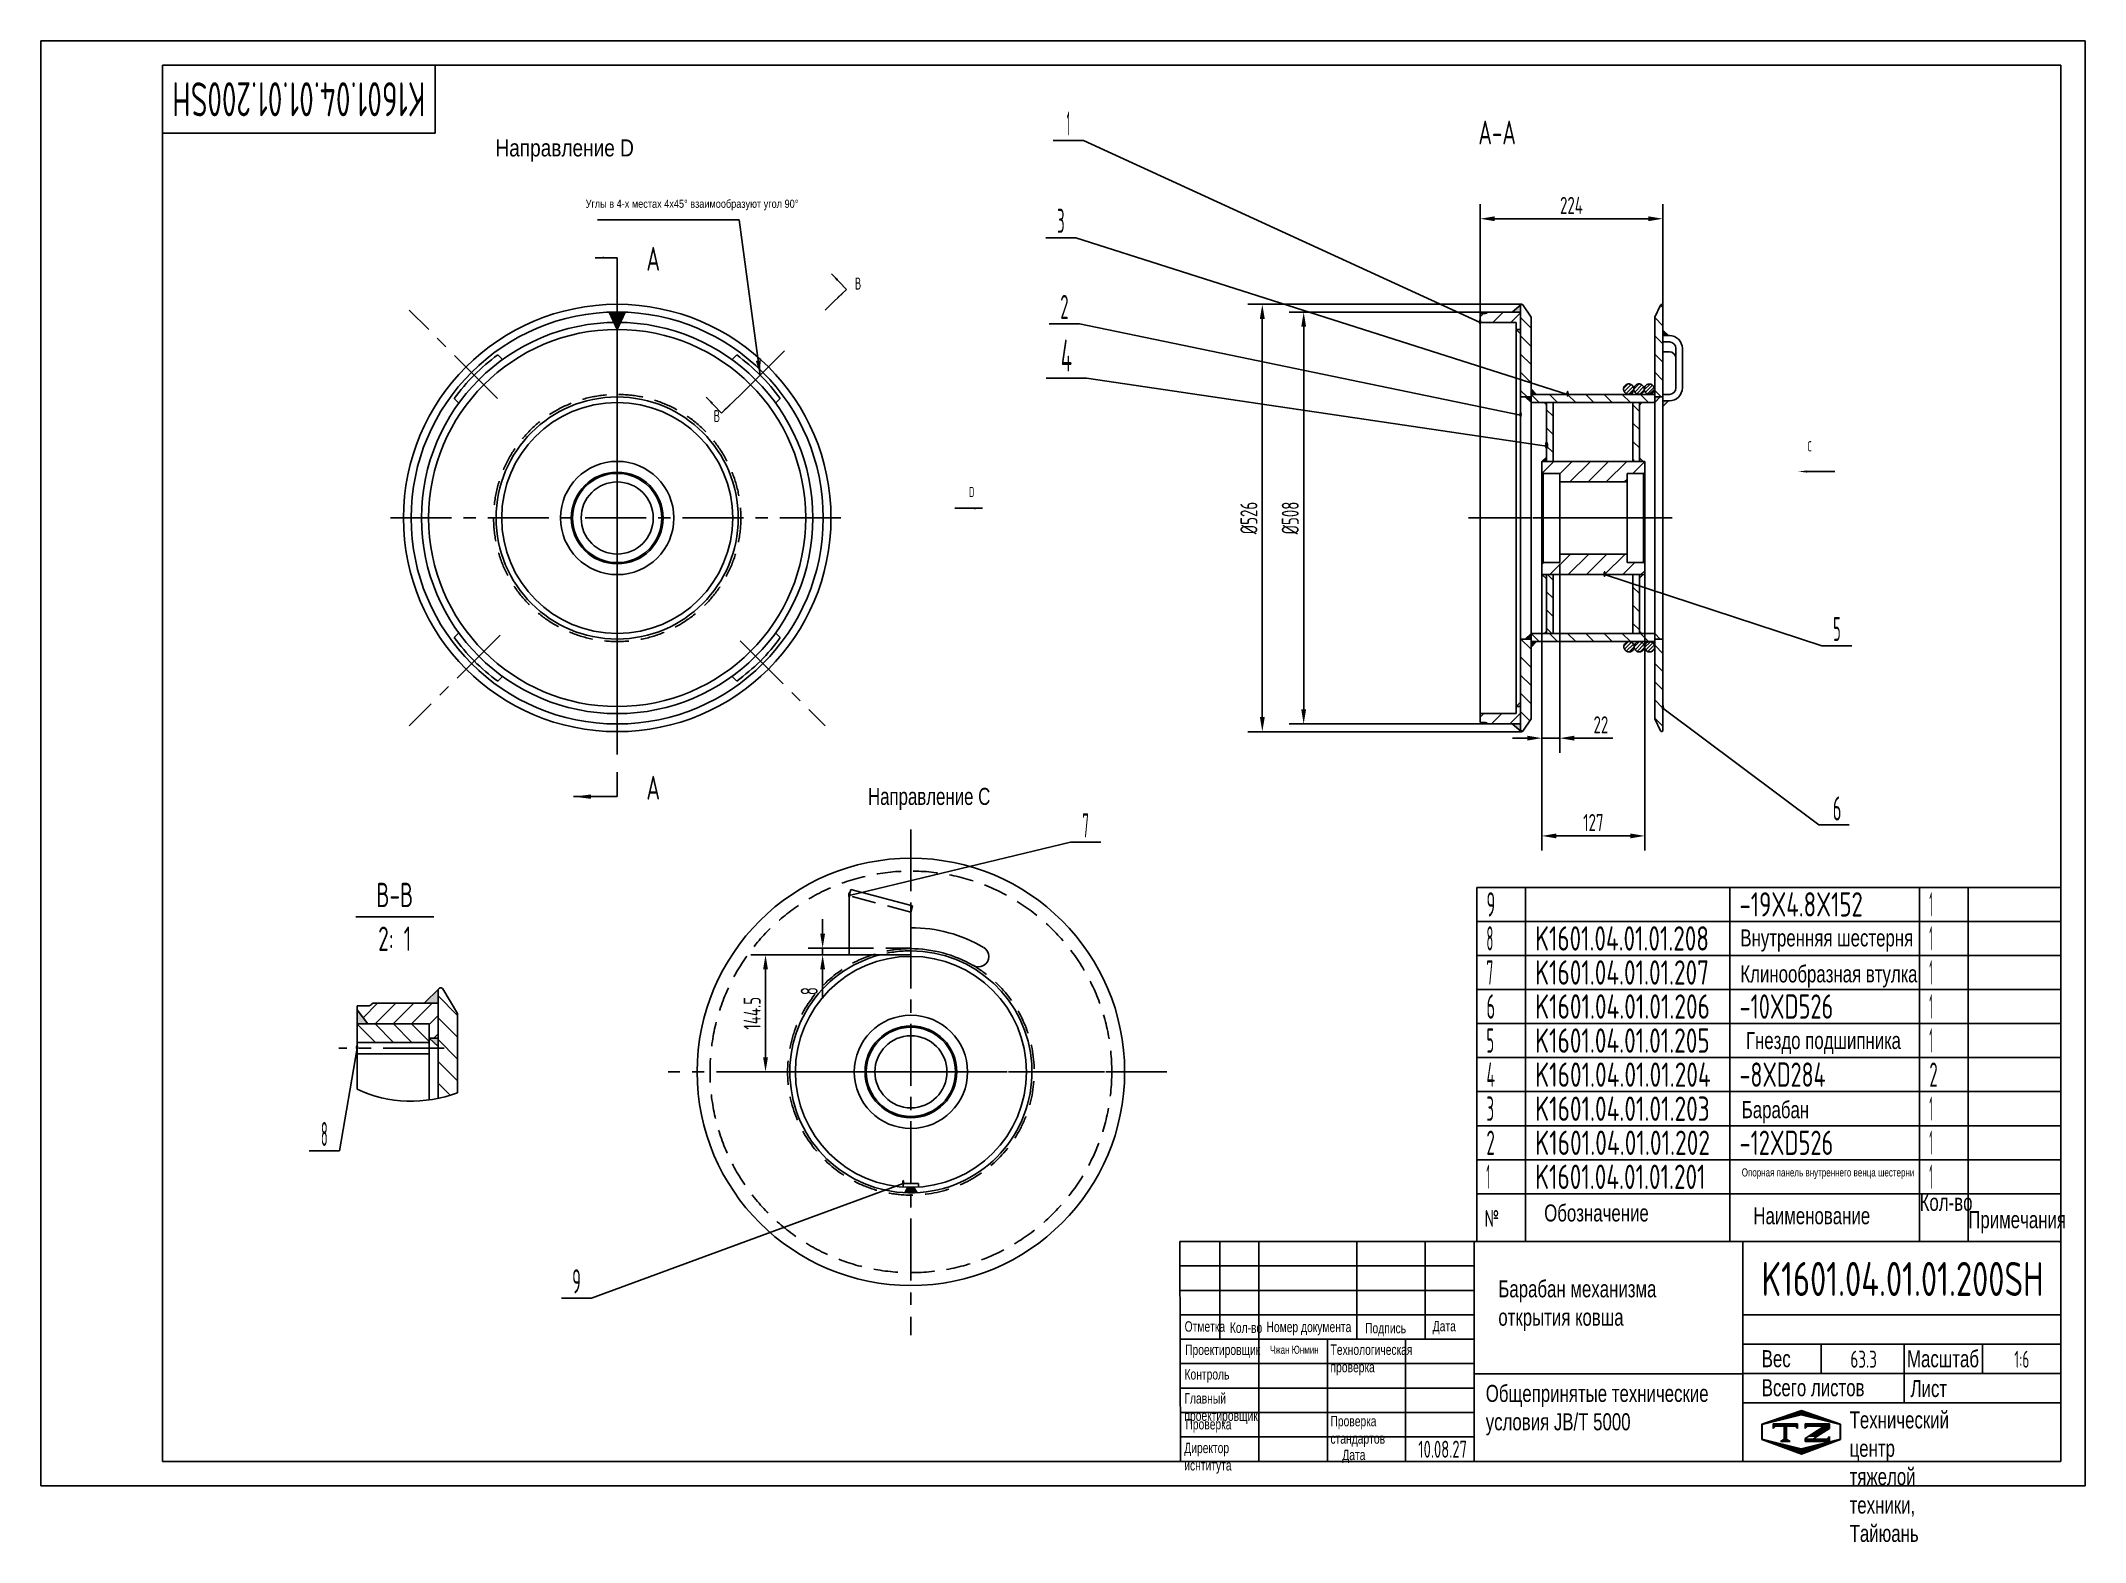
# Model space of a CAD drawing. Header units: millimetres. Extents: x 0 to 2520, y -70 to 1782.
import ezdxf
from ezdxf.enums import TextEntityAlignment as Align

# ---------------------------------------------------------------- set-up
doc = ezdxf.new("R2010")
doc.units = ezdxf.units.MM
doc.header["$LTSCALE"] = 60
for name, pattern in [('F', [0.75, 0.5, -0.25]), ('G', [2, 1.25, -0.25, 0.25, -0.25]), ('K', [2.5, 1.25, -0.25, 0.25, -0.25, 0.25, -0.25])]:
    doc.linetypes.add(name, pattern=pattern)
for name, color, linetype in [('01', 7, 'Continuous'), ('02', 1, 'Continuous'), ('04', 2, 'F'), ('05', 4, 'G'), ('07', 6, 'K'), ('08', 1, 'Continuous'), ('11', 3, 'Continuous'), ('THICK', 7, 'Continuous')]:
    doc.layers.add(name, color=color, linetype=linetype)
doc.styles.get("Standard").update_dxf_attribs({"font": 'isocp', "width": 0.707, "bigfont": 'intecad.shx'})
doc.dimstyles.new('INTE', dxfattribs={"dimscale": 6, "dimtxt": 3.5, "dimasz": 3, "dimexe": 3, "dimexo": 0, "dimgap": 1, "dimtad": 1, "dimdec": 3, "dimdsep": 46, "dimtxsty": 'Standard', "dimcen": 0, "dimclrd": 1, "dimclre": 1, "dimclrt": 3, "dimaunit": 1, "dimadec": 0, "dimazin": 0, "dimtfac": 1, "dimtmove": 0, "dimatfit": 0, "dimfxl": 1, "dimarcsym": 0})
pattern_1 = [(45, (635.267, 235.461), (-11.22532, 11.22532), [])]
pattern_2 = [(135, (635.267, 235.461), (-11.22532, -11.22532), [])]

msp = doc.modelspace()

# ---------------------------------------------------------------- texts
at = {"layer": '01', "attachment_point": 1}
for s, insert, char_height in [('{\\fArial|b0|i0|c204|p34;\\W0.8;\\C3;Направление \\fArial|b0|i0|c0|p34;D}', (560.3925, 1660.4913), 21), ('{\\fArial|b0|i0|c204|p34;\\W0.807;\\C3;Углы в 4-х местах 4х45%%D взаимообразуют угол 90%%D}', (671.5501, 1586.102), 10), ('{\\fArial|b0|i0|c204|p34;\\C3;Направление С}', (1019.5958, 860.6414), 21), ('{\\fArial|b0|i0|c204|p34;\\C3;Внутренняя шестерня}', (2094.9891, 686.1402), 21), ('{\\fArial|b0|i0|c204|p34;\\C3;Клинообразная втулка}', (2094.9891, 641.7774), 21), ('{\\fArial|b0|i0|c204|p34;\\C3;Гнездо подшипника}', (2101.8331, 559.6137), 21), ('{\\fArial|b0|i0|c204|p34;\\C3;Барабан}', (2096.7098, 474.3006), 21), ('{\\fArial|b0|i0|c204|p34;\\C3;Опорная панель внутреннего венца шестерни}', (2096.715, 391.4), 10), ('{\\fArial|b0|i0|c204|p34;Кол-во}', (2316, 360), 21), ('{\\Fisocp,intecad|c204;№}', (1779.7388, 340.0737), 21), ('{\\fArial|b0|i0|c204|p34;Обозначение}', (1853.1715, 346.8987), 21), ('{\\fArial|b0|i0|c204|p34;Наименование}', (2111.0395, 343.4862), 21), ('{\\fArial|b0|i0|c204|p34;Примечания}', (2376, 338.6419), 21), ('{\\fArial|b0|i0|c204|p34;\\C3;Барабан механизма \\Pоткрытия ковша}', (1796.6379, 253.3556), 21), ('{\\fArial|b0|i0|c204|p34;Отметка}', (1409.9527, 202.7979), 12.852386), ('{\\fArial|b0|i0|c204|p34;Номер документа}', (1510.837, 202.3084), 12.852386), ('{\\fArial|b0|i0|c204|p34;Дата}', (1715.765, 203.2907), 12.852386), ('{\\fArial|b0|i0|c204|p34;Кол-во}', (1465.6895, 201.3194), 12.852386), ('{\\fArial|b0|i0|c204|p34;Подпись}', (1632.4065, 200.8266), 12.852386), ('{\\fArial|b0|i0|c204|p34;Проектировщик}', (1410.5183, 174.0893), 12.852386), ('{\\fArial|b0|i0|c204|p34;\\C3;Чжан Юнмин}', (1515.115, 172.6763), 10), ('{\\fArial|b0|i0|c204|p34;Технологическая\\Pпроверка}', (1589.8073, 174.186), 12.852386), ('{\\fArial|b0|i0|c204|p34;Вес}', (2121.358, 167.1781), 20.992231), ('{\\fArial|b0|i0|c204|p34;Контроль}', (1409.7801, 143.816), 12.852386), ('{\\fArial|b0|i0|c204|p34;Всего листов}', (2121.4078, 131.3711), 20.992231), ('{\\fArial|b0|i0|c204|p34;Лист}', (2304.7721, 130.3831), 20.992231), ('{\\fArial|b0|i0|c204|p34;Главный\\Pпроектировщик}', (1409.6663, 114.234), 12.852386), ('{\\fArial|b0|i0|c204|p34;Общепринятые технические\\Pусловия \\fArial|b0|i0|c0|p34;JB/T 5000}', (1781.1622, 124.3465), 21), ('{\\fArial|b0|i0|c204|p34;Проверка}', (1410.9223, 82.2697), 12.852386), ('{\\fArial|b0|i0|c204|p34;Проверка\\Pстандартов}', (1589.6842, 86.0883), 12.852386), ('{\\fArial|b0|i0|c204|p34;Директор\\Pиснтитута}', (1409.4686, 53.0684), 12.852386), ('{\\fArial|b0|i0|c204|p34;Дата}', (1604.2866, 44.478), 12.852386)]:
    msp.add_mtext(s, dxfattribs=dict(at, insert=insert, char_height=char_height))
at = {"layer": '01', "insert": (2229.6937, 91.678), "char_height": 20.992231, "width": 0.986491, "attachment_point": 1}
msp.add_mtext('{\\fArial|b0|i0|c204|p34;Технический центр\\Pтяжелой техники, Тайюань}', dxfattribs=at)
at = {"layer": '02', "width": 0.605172}
for height, p, p2 in [(6, (1772.2923, 1431.7773), (1775.8923, 1431.7773)), (6, (1880.218, 1343.0273), (1883.818, 1343.0273)), (6, (1822.2923, 1317.5273), (1825.8923, 1317.5273)), (8, (1853.6923, 1278.1504), (1858.4923, 1278.1504)), (6, (1925.7946, 1120.6773), (1929.3946, 1120.6773)), (6, (1997.6923, 956.1452), (2001.2923, 956.1452)), (6, (994.7178, 724.8046), (998.3178, 724.8046)), (6, (387.9184, 536.7333), (391.5184, 536.7333)), (6, (1061.1928, 369.8404), (1064.7928, 369.8404))]:
    msp.add_text('●', height=height, dxfattribs=at).set_placement(p, p2, align=Align.FIT)
at = {"layer": '05', "insert": (2300.4308, 167.0788), "char_height": 21.000631, "attachment_point": 1}
msp.add_mtext('{\\fArial|b0|i0|c204|p34;\\C0;Масштаб}', dxfattribs=at)
at = {"layer": '11', "width": 0.626619}
msp.add_text('K1601.04.01.01.200SH', height=42, rotation=180, dxfattribs=at).set_placement((474, 1731), (162, 1731), align=Align.FIT)
at = {"layer": '11'}
for s, height, width, p, p2 in [('1', 29.6985, 0.404, (1264.5589, 1665.2238), (1268.7583, 1665.2238)), ('3', 29.6985, 0.527686, (1252.6971, 1545.1616), (1261.9656, 1545.1616)), ('2', 29.6985, 0.562593, (1256.6388, 1438.9891), (1266.8317, 1438.9891)), ('4', 39.598, 0.543846, (1257.1945, 1374.0918), (1271.1924, 1374.0918)), ('5', 29.6985, 0.527686, (2209.3833, 1041.7514), (2218.6517, 1041.7514)), ('6', 29.6985, 0.600695, (2208.9135, 820.4151), (2219.6103, 820.4151)), ('7', 29.6985, 0.514182, (1283.6418, 799.5598), (1292.0405, 799.5598)), ('9', 30, 0.579528, (1782, 702), (1792.8069, 702)), ('-19X4.8X152', 30, 0.6925, (2094, 702), (2245.939, 702)), ('1', 30, 0.404, (2328, 702), (2332.242, 702)), ('8', 30, 0.514182, (1782, 660), (1790.484, 660)), ('K1601.04.01.01.208', 30, 0.696659, (1842, 660), (2056.327, 660)), ('1', 30, 0.404, (2328, 660), (2332.242, 660)), ('7', 30, 0.514182, (1782, 618), (1790.484, 618)), ('K1601.04.01.01.207', 30, 0.696659, (1842, 618), (2056.327, 618)), ('1', 30, 0.404, (2328, 618), (2332.242, 618)), ('6', 30, 0.600695, (1782, 576), (1792.8054, 576)), ('K1601.04.01.01.206', 30, 0.696708, (1842, 576), (2057.3792, 576)), ('-10XD526', 30, 0.688061, (2094, 576), (2209.5861, 576)), ('1', 30, 0.404, (2328, 576), (2332.242, 576)), ('5', 30, 0.527686, (1782, 534), (1791.3625, 534)), ('K1601.04.01.01.205', 30, 0.6967, (1842, 534), (2057.2056, 534)), ('1', 30, 0.404, (2328, 534), (2332.242, 534)), ('4', 30, 0.543846, (1782, 492), (1792.605, 492)), ('K1601.04.01.01.204', 30, 0.696759, (1842, 492), (2058.448, 492)), ('-8XD284', 30, 0.686408, (2094, 492), (2200.05, 492)), ('2', 30, 0.562593, (2328, 492), (2338.2965, 492)), ('3', 30, 0.527686, (1782, 450), (1791.3625, 450)), ('K1601.04.01.01.203', 30, 0.6967, (1842, 450), (2057.2056, 450)), ('1', 30, 0.404, (2328, 450), (2332.242, 450)), ('8', 29.6985, 0.514182, (345.1812, 418.9426), (353.5799, 418.9426)), ('2', 30, 0.562593, (1782, 408), (1792.2965, 408)), ('K1601.04.01.01.202', 30, 0.696719, (1842, 408), (2057.6009, 408)), ('-12XD526', 30, 0.688061, (2094, 408), (2209.5861, 408)), ('1', 30, 0.404, (2328, 408), (2332.242, 408)), ('1', 30, 0.404, (1782, 366), (1786.242, 366)), ('K1601.04.01.01.201', 30, 0.696453, (1842, 366), (2052.0851, 366)), ('1', 30, 0.404, (2328, 366), (2332.242, 366)), ('9', 29.6985, 0.579528, (654.8954, 237.2387), (665.5937, 237.2387)), ('K1601.04.01.01.200SH', 42, 0.698054, (2121.2159, 234), (2468.7841, 234)), ('63.3', 21, 0.679183, (2230.6589, 145.5), (2263.3411, 145.5)), ('1:6', 21, 0.631229, (2432.7235, 145.5), (2451.2765, 145.5)), ('10.08.27', 21, 0.642055, (1698, 34.5), (1758, 34.5))]:
    msp.add_text(s, height=height, dxfattribs=dict(at, width=width)).set_placement(p, p2, align=Align.FIT)
at = {"layer": '11', "width": 0.707}
for s, height, p in [('A-A', 29.4, (1772.0343, 1645.5228)), ('A', 29.4, (746.4352, 1489.673)), ('B', 14.7, (1003.4367, 1470.8885)), ('B', 14.7, (829.3663, 1307.4649)), ('C', 12.6, (2177.5, 1271.888)), ('D', 12.6, (1143.9027, 1215.4894)), ('A', 29.4, (746.4352, 837.4376))]:
    msp.add_text(s, height=height, dxfattribs=at).set_placement(p, align=Align.BOTTOM_LEFT)
for s, p in [('B-B', (436.2457, 713.632)), ('2: 1', (436.2457, 659.632))]:
    msp.add_text(s, height=30, dxfattribs=at).set_placement(p, align=Align.CENTER)

# ---------------------------------------------------------------- blocks, each defined once
blk = doc.blocks.new('*D2')
at = {"layer": '08', "color": 1, "lineweight": -2}
for p, q in [((1774.1, 1434.8), (1774.1, 1580.6)), ((1792.1, 1562.6), (1981.5, 1562.6)), ((1999.5, 1441.2), (1999.5, 1580.6))]:
    blk.add_line(p, q, dxfattribs=at)
at = {"layer": '08', "color": 1}
for points in [[(1792.1, 1565.6), (1792.1, 1559.6), (1774.1, 1562.6)], [(1981.5, 1565.6), (1981.5, 1559.6), (1999.5, 1562.6)]]:
    blk.add_solid(points, dxfattribs=at)
at = {"layer": 'Defpoints', "color": 0}
for p in [(1999.5, 1562.6), (1999.5, 1441.2), (1774.1, 1434.8)]:
    blk.add_point(p, dxfattribs=at)
at = {"layer": '08', "color": 3, "insert": (1886.8, 1579.1), "char_height": 21, "attachment_point": 5}
blk.add_mtext('224', dxfattribs=at)
blk = doc.blocks.new('*D3')
at = {"layer": '08', "color": 1, "lineweight": -2}
for p, q in [((1850.3, 1123.7), (1850.3, 783.4)), ((1977.3, 1123.7), (1977.3, 783.4)), ((1868.3, 801.4), (1959.3, 801.4))]:
    blk.add_line(p, q, dxfattribs=at)
at = {"layer": '08', "color": 1}
for points in [[(1868.3, 804.4), (1868.3, 798.4), (1850.3, 801.4)], [(1959.3, 804.4), (1959.3, 798.4), (1977.3, 801.4)]]:
    blk.add_solid(points, dxfattribs=at)
at = {"layer": 'Defpoints', "color": 0}
for p in [(1850.3, 1123.7), (1977.3, 1123.7), (1977.3, 801.4)]:
    blk.add_point(p, dxfattribs=at)
at = {"layer": '08', "color": 3, "insert": (1913.8, 817.9), "char_height": 21, "attachment_point": 5}
blk.add_mtext('127', dxfattribs=at)
blk = doc.blocks.new('*D4')
at = {"layer": '08', "color": 1, "lineweight": -2}
for p, q in [((1850.3, 1136.9), (1850.3, 904)), ((1872.3, 1136.9), (1872.3, 904)), ((1832.3, 922), (1814.3, 922)), ((1850.3, 922), (1872.3, 922)), ((1890.3, 922), (1937.9, 922))]:
    blk.add_line(p, q, dxfattribs=at)
at = {"layer": '08', "color": 1}
for points in [[(1832.3, 925), (1832.3, 919), (1850.3, 922)], [(1890.3, 925), (1890.3, 919), (1872.3, 922)]]:
    blk.add_solid(points, dxfattribs=at)
at = {"layer": 'Defpoints', "color": 0}
for p in [(1850.3, 1136.9), (1872.3, 1136.9), (1872.3, 922)]:
    blk.add_point(p, dxfattribs=at)
at = {"layer": '08', "color": 3, "insert": (1923.1, 938.5), "char_height": 21, "attachment_point": 5}
blk.add_mtext('22', dxfattribs=at)
blk = doc.blocks.new('*D5')
at = {"layer": '08', "color": 1, "lineweight": -2}
for p, q in [((1783.6, 1447.5), (1538.7, 1447.5)), ((1556.7, 1429.5), (1556.7, 957.5)), ((1783.6, 939.5), (1538.7, 939.5))]:
    blk.add_line(p, q, dxfattribs=at)
at = {"layer": '08', "color": 1}
for points in [[(1553.7, 1429.5), (1559.7, 1429.5), (1556.7, 1447.5)], [(1553.7, 957.5), (1559.7, 957.5), (1556.7, 939.5)]]:
    blk.add_solid(points, dxfattribs=at)
at = {"layer": 'Defpoints', "color": 0}
for p in [(1783.6, 1447.5), (1556.7, 939.5), (1783.6, 939.5)]:
    blk.add_point(p, dxfattribs=at)
at = {"layer": '08', "color": 3, "insert": (1540.2, 1193.5), "char_height": 21, "attachment_point": 5, "rotation": 90}
blk.add_mtext('%%c508', dxfattribs=at)
blk = doc.blocks.new('*D6')
at = {"layer": '08', "color": 1, "lineweight": -2}
for p, q in [((1825.7, 1457.1), (1487.7, 1457.1)), ((1505.7, 1439.1), (1505.7, 948)), ((1825.7, 930), (1487.7, 930))]:
    blk.add_line(p, q, dxfattribs=at)
at = {"layer": '08', "color": 1}
for points in [[(1502.7, 1439.1), (1508.7, 1439.1), (1505.7, 1457.1)], [(1502.7, 948), (1508.7, 948), (1505.7, 930)]]:
    blk.add_solid(points, dxfattribs=at)
at = {"layer": 'Defpoints', "color": 0}
for p in [(1825.7, 1457.1), (1505.7, 930), (1825.7, 930)]:
    blk.add_point(p, dxfattribs=at)
at = {"layer": '08', "color": 3, "insert": (1489.2, 1193.5), "char_height": 21, "attachment_point": 5, "rotation": 90}
blk.add_mtext('%%c526', dxfattribs=at)
blk = doc.blocks.new('*D7')
at = {"layer": '08', "color": 1, "lineweight": -2}
for p, q in [((963.7, 680.9), (963.7, 698.9)), ((996.5, 662.9), (945.7, 662.9)), ((963.7, 662.9), (963.7, 654.9)), ((996.5, 654.9), (945.7, 654.9)), ((963.7, 636.9), (963.7, 601))]:
    blk.add_line(p, q, dxfattribs=at)
at = {"layer": '08', "color": 1}
for points in [[(960.7, 680.9), (966.7, 680.9), (963.7, 662.9)], [(960.7, 636.9), (966.7, 636.9), (963.7, 654.9)]]:
    blk.add_solid(points, dxfattribs=at)
at = {"layer": 'Defpoints', "color": 0}
for p in [(996.5, 662.9), (963.7, 654.9), (996.5, 654.9)]:
    blk.add_point(p, dxfattribs=at)
at = {"layer": '08', "color": 3, "insert": (947.2, 610), "char_height": 21, "attachment_point": 5, "rotation": 90}
blk.add_mtext('8', dxfattribs=at)
blk = doc.blocks.new('*D8')
at = {"layer": '08', "color": 1, "lineweight": -2}
for p, q in [((996.5, 654.9), (875.3, 654.9)), ((893.3, 636.9), (893.3, 528.4)), ((996.5, 510.4), (875.3, 510.4))]:
    blk.add_line(p, q, dxfattribs=at)
at = {"layer": '08', "color": 1}
for points in [[(890.3, 636.9), (896.3, 636.9), (893.3, 654.9)], [(890.3, 528.4), (896.3, 528.4), (893.3, 510.4)]]:
    blk.add_solid(points, dxfattribs=at)
at = {"layer": 'Defpoints', "color": 0}
for p in [(996.5, 654.9), (893.3, 510.4), (996.5, 510.4)]:
    blk.add_point(p, dxfattribs=at)
at = {"layer": '08', "color": 3, "insert": (876.8, 582.7), "char_height": 21, "attachment_point": 5, "rotation": 90}
blk.add_mtext('144.5', dxfattribs=at)
blk = doc.blocks.new('*U21', base_point=(251.96, 168.31))
at = {"layer": '01'}
for p, q in [((251.96, 168.31), (251.96, 182.31)), ((195.96, 168.31), (251.96, 168.31))]:
    blk.add_line(p, q, dxfattribs=at)
blk = doc.blocks.new('*U22')
at = {"layer": '04'}
blk.add_blockref('*U21', (0, 0), dxfattribs=at)
blk = doc.blocks.new('*U23')
at = {"layer": '01'}
for points in [[(415, 292), (25, 292)], [(25, 292), (25, 5)], [(415, 5), (415, 292)], [(25, 5), (415, 5)]]:
    blk.add_lwpolyline(points, dxfattribs=at)
at = {"layer": '02'}
for points in [[(420, 297), (0, 297)], [(0, 297), (0, 0)], [(420, 0), (420, 297)], [(0, 0), (420, 0)]]:
    blk.add_lwpolyline(points, dxfattribs=at)
blk = doc.blocks.new('*U26')
at = {"layer": '01'}
for p, q in [((0, -42), (0, 0)), ((720, -42), (720, 0))]:
    blk.add_line(p, q, dxfattribs=at)
at = {"layer": '02'}
for p, q in [((0, 0), (60, 0)), ((60, -42), (60, 0)), ((60, 0), (312, 0)), ((312, -42), (312, 0)), ((312, 0), (546, 0)), ((546, -42), (546, 0)), ((546, 0), (606, 0)), ((606, -42), (606, 0)), ((606, 0), (720, 0))]:
    blk.add_line(p, q, dxfattribs=at)
blk = doc.blocks.new('*U27')
at = {"layer": '01'}
for p, q in [((0, -42), (0, 0)), ((720, -42), (720, 0))]:
    blk.add_line(p, q, dxfattribs=at)
at = {"layer": '02'}
for p, q in [((0, 0), (60, 0)), ((60, -42), (60, 0)), ((60, 0), (312, 0)), ((312, -42), (312, 0)), ((312, 0), (546, 0)), ((546, -42), (546, 0)), ((546, 0), (606, 0)), ((606, -42), (606, 0)), ((606, 0), (720, 0))]:
    blk.add_line(p, q, dxfattribs=at)
blk = doc.blocks.new('*U28')
at = {"layer": '01'}
for p, q in [((0, -42), (0, 0)), ((720, -42), (720, 0))]:
    blk.add_line(p, q, dxfattribs=at)
at = {"layer": '02'}
for p, q in [((0, 0), (60, 0)), ((60, -42), (60, 0)), ((60, 0), (312, 0)), ((312, -42), (312, 0)), ((312, 0), (546, 0)), ((546, -42), (546, 0)), ((546, 0), (606, 0)), ((606, -42), (606, 0)), ((606, 0), (720, 0))]:
    blk.add_line(p, q, dxfattribs=at)
blk = doc.blocks.new('*U29')
at = {"layer": '01'}
for p, q in [((0, -42), (0, 0)), ((720, -42), (720, 0))]:
    blk.add_line(p, q, dxfattribs=at)
at = {"layer": '02'}
for p, q in [((0, 0), (60, 0)), ((60, -42), (60, 0)), ((60, 0), (312, 0)), ((312, -42), (312, 0)), ((312, 0), (546, 0)), ((546, -42), (546, 0)), ((546, 0), (606, 0)), ((606, -42), (606, 0)), ((606, 0), (720, 0))]:
    blk.add_line(p, q, dxfattribs=at)
blk = doc.blocks.new('*U30')
at = {"layer": '01'}
for p, q in [((0, -42), (0, 0)), ((720, -42), (720, 0))]:
    blk.add_line(p, q, dxfattribs=at)
at = {"layer": '02'}
for p, q in [((0, 0), (60, 0)), ((60, -42), (60, 0)), ((60, 0), (312, 0)), ((312, -42), (312, 0)), ((312, 0), (546, 0)), ((546, -42), (546, 0)), ((546, 0), (606, 0)), ((606, -42), (606, 0)), ((606, 0), (720, 0))]:
    blk.add_line(p, q, dxfattribs=at)
blk = doc.blocks.new('*U31')
at = {"layer": '01'}
for p, q in [((0, -42), (0, 0)), ((720, -42), (720, 0))]:
    blk.add_line(p, q, dxfattribs=at)
at = {"layer": '02'}
for p, q in [((0, 0), (60, 0)), ((60, -42), (60, 0)), ((60, 0), (312, 0)), ((312, -42), (312, 0)), ((312, 0), (546, 0)), ((546, -42), (546, 0)), ((546, 0), (606, 0)), ((606, -42), (606, 0)), ((606, 0), (720, 0))]:
    blk.add_line(p, q, dxfattribs=at)
blk = doc.blocks.new('*U32')
at = {"layer": '01'}
for p, q in [((0, -42), (0, 0)), ((720, -42), (720, 0))]:
    blk.add_line(p, q, dxfattribs=at)
at = {"layer": '02'}
for p, q in [((0, 0), (60, 0)), ((60, -42), (60, 0)), ((60, 0), (312, 0)), ((312, -42), (312, 0)), ((312, 0), (546, 0)), ((546, -42), (546, 0)), ((546, 0), (606, 0)), ((606, -42), (606, 0)), ((606, 0), (720, 0))]:
    blk.add_line(p, q, dxfattribs=at)
blk = doc.blocks.new('*U33')
at = {"layer": '01'}
for p, q in [((0, -42), (0, 0)), ((720, -42), (720, 0))]:
    blk.add_line(p, q, dxfattribs=at)
at = {"layer": '02'}
for p, q in [((0, 0), (60, 0)), ((60, -42), (60, 0)), ((60, 0), (312, 0)), ((312, -42), (312, 0)), ((312, 0), (546, 0)), ((546, -42), (546, 0)), ((546, 0), (606, 0)), ((606, -42), (606, 0)), ((606, 0), (720, 0))]:
    blk.add_line(p, q, dxfattribs=at)
blk = doc.blocks.new('*U34')
at = {"layer": '01'}
for p, q in [((0, -42), (0, 0)), ((0, 0), (60, 0)), ((60, 0), (312, 0)), ((312, 0), (546, 0)), ((546, 0), (606, 0)), ((606, 0), (720, 0)), ((720, -42), (720, 0))]:
    blk.add_line(p, q, dxfattribs=at)
at = {"layer": '02'}
for p, q in [((60, -42), (60, 0)), ((312, -42), (312, 0)), ((546, -42), (546, 0)), ((606, -42), (606, 0))]:
    blk.add_line(p, q, dxfattribs=at)
blk = doc.blocks.new('*X38')
at = {"color": 0}
for p, q in [((127.06, 7.8), (132.06, 7.8)), ((127.06, 7.5), (132.06, 7.5)), ((127.06, 7.2), (127.32, 7.2)), ((127.84, 5.4), (129.64, 5.4)), ((128.3, 5.7), (130.1, 5.7)), ((128.77, 6), (130.57, 6)), ((129.23, 6.3), (131.04, 6.3)), ((129.7, 6.6), (131.51, 6.6)), ((130.16, 6.9), (131.98, 6.9)), ((130.62, 7.2), (132.06, 7.2))]:
    blk.add_line(p, q, dxfattribs=at)
blk = doc.blocks.new('*X39')
at = {"color": 0}
for p, q in [((127.06, 4.8), (132.06, 4.8)), ((127.06, 4.5), (132.06, 4.5)), ((131.84, 5.1), (132.06, 5.1))]:
    blk.add_line(p, q, dxfattribs=at)
blk = doc.blocks.new('*X37')
at = {"color": 0}
for p, q in [((122.34, 4.5), (123.72, 4.5)), ((122.82, 4.8), (123.24, 4.8))]:
    blk.add_line(p, q, dxfattribs=at)
blk = doc.blocks.new('*X36')
at = {"color": 0}
for p, q in [((120.53, 7.8), (125.53, 7.8)), ((120.53, 7.5), (125.53, 7.5)), ((120.53, 7.2), (120.79, 7.2)), ((125.27, 7.2), (125.53, 7.2))]:
    blk.add_line(p, q, dxfattribs=at)
blk = doc.blocks.new('*X35')
at = {"color": 0}
for p, q in [((119.8, 8.4), (120.72, 8.4)), ((120.66, 8.7), (121.92, 8.7)), ((121.52, 9), (123.12, 9)), ((122.38, 9.3), (124.32, 9.3)), ((123.24, 9.6), (125.52, 9.6)), ((124.1, 9.9), (128.52, 9.9)), ((124.97, 10.2), (127.67, 10.2)), ((125.83, 10.5), (126.82, 10.5)), ((127.02, 9.6), (129.37, 9.6)), ((128.22, 9.3), (130.22, 9.3)), ((129.42, 9), (131.07, 9)), ((130.62, 8.7), (131.92, 8.7)), ((131.82, 8.4), (132.77, 8.4)), ((118.22, 7.8), (118.32, 7.8)), ((118.22, 7.5), (118.27, 7.5)), ((118.22, 7.2), (118.27, 7.2)), ((118.22, 6.9), (118.27, 6.9)), ((118.22, 6.6), (118.27, 6.6)), ((118.22, 6.3), (118.27, 6.3)), ((118.22, 6), (118.27, 6)), ((118.22, 5.7), (118.27, 5.7)), ((118.22, 5.4), (118.27, 5.4)), ((118.22, 5.1), (118.27, 5.1)), ((118.22, 4.8), (118.27, 4.8)), ((118.79, 4.5), (119.42, 4.5)), ((118.94, 8.1), (119.52, 8.1)), ((119.61, 4.2), (120.62, 4.2)), ((131.92, 4.2), (132.95, 4.2)), ((133.02, 8.1), (133.62, 8.1)), ((133.12, 4.5), (133.76, 4.5)), ((134.22, 7.8), (134.32, 7.8)), ((134.27, 7.5), (134.32, 7.5)), ((134.27, 7.2), (134.32, 7.2)), ((134.27, 6.9), (134.32, 6.9)), ((134.27, 6.6), (134.32, 6.6)), ((134.27, 6.3), (134.32, 6.3)), ((134.27, 6), (134.32, 6)), ((134.27, 5.7), (134.32, 5.7)), ((134.27, 5.4), (134.32, 5.4)), ((134.27, 5.1), (134.32, 5.1)), ((134.27, 4.8), (134.32, 4.8)), ((120.43, 3.9), (121.82, 3.9)), ((121.26, 3.6), (123.02, 3.6)), ((122.08, 3.3), (124.22, 3.3)), ((122.91, 3), (125.42, 3)), ((123.73, 2.7), (128.89, 2.7)), ((124.55, 2.4), (128.07, 2.4)), ((125.38, 2.1), (127.26, 2.1)), ((126.2, 1.8), (126.45, 1.8)), ((127.12, 3), (129.7, 3)), ((128.32, 3.3), (130.51, 3.3)), ((129.52, 3.6), (131.32, 3.6)), ((130.72, 3.9), (132.14, 3.9))]:
    blk.add_line(p, q, dxfattribs=at)

# ---------------------------------------------------------------- dimensions: what is measured, and where the dimension line sits
at = {"layer": '08'}
dim = msp.add_linear_dim(base=(1999.4923, 1562.6213), p1=(1774.0923, 1434.7773), p2=(1999.4923, 1441.1523), text='224', dimstyle='INTE', dxfattribs=at)
dim.commit()
dim.dimension.update_dxf_attribs({"geometry": '*D2', "text_midpoint": (1886.7923, 1562.6213), "dimtype": 160})
for base, p1, p2, text, picture, middle in [((1505.6817, 930.0023), (1825.7016, 1457.0523), (1825.7016, 930.0023), '%%c526', '*D6', (1489.1796, 1193.5273)), ((1556.7134, 939.5273), (1783.5923, 1447.5273), (1783.5961, 939.5273), '%%c<>', '*D5', (1540.2134, 1193.5273))]:
    dim = msp.add_linear_dim(base=base, p1=p1, p2=p2, angle=90, text=text, dimstyle='INTE', dxfattribs=at)
    dim.commit()
    dim.dimension.update_dxf_attribs({"geometry": picture, "text_midpoint": middle})
dim = msp.add_linear_dim(base=(1872.2923, 922.027), p1=(1850.2923, 1136.9313), p2=(1872.2923, 1136.9313), dimstyle='INTE', dxfattribs=at)
dim.commit()
dim.dimension.update_dxf_attribs({"geometry": '*D4', "text_midpoint": (1923.0926, 938.529)})
dim = msp.add_linear_dim(base=(1977.2923, 801.4369), p1=(1850.2923, 1123.6773), p2=(1977.2923, 1123.6773), dimstyle='INTE', override={"dimtmove": 1}, dxfattribs=at)
dim.commit()
dim.dimension.update_dxf_attribs({"geometry": '*D3', "text_midpoint": (1913.7923, 817.939)})
for base, p1, p2, picture, middle in [((963.6841, 654.9404), (996.5178, 662.9404), (996.5178, 654.9404), '*D7', (947.1841, 609.971)), ((893.2936, 510.4404), (996.5178, 654.9404), (996.5178, 510.4404), '*D8', (876.7936, 582.6904))]:
    dim = msp.add_linear_dim(base=base, p1=p1, p2=p2, angle=90, dimstyle='INTE', dxfattribs=at)
    dim.commit()
    dim.dimension.update_dxf_attribs({"geometry": picture, "text_midpoint": middle})

# ---------------------------------------------------------------- hatches: boundary and pattern name
at = {"layer": '01'}
msp.add_hatch(color=256, dxfattribs=at).paths.add_polyline_path([(714.4631, 1434.744, 0.004154052), (710.4547, 1434.7773), (710.4547, 1426.0273)])
at = {"layer": '02', "linetype": 'Continuous'}
h = msp.add_hatch(color=1, dxfattribs=at)
h.paths.add_polyline_path([(700.6547, 1447.3382), (706.4462, 1434.744, -0.004154052), (710.4547, 1434.7773), (710.4547, 1447.5273, 0.009648363)])
h.paths.add_polyline_path([(710.4547, 1434.7773, -0.004154052), (714.4631, 1434.744), (720.2547, 1447.3382, 0.009648363), (710.4547, 1447.5273)])
h.paths.add_polyline_path([(714.4631, 1434.744, 0.004154052), (710.4547, 1434.7773), (710.4547, 1426.0273)])
h.paths.add_polyline_path([(710.4547, 1434.7773, 0.004154052), (706.4462, 1434.744), (710.4547, 1426.0273)])
at = {"layer": '02'}
h = msp.add_hatch(dxfattribs=at)
h.set_pattern_fill('ANSI31', color=256, scale=5, style=0)
h.set_pattern_definition(pattern_1)
h.paths.add_polyline_path([(1783.5961, 1447.5273, -0.267949192), (1780.8248, 1445.9273), (1774.0923, 1445.9273), (1774.0923, 1434.7773), (1818.5423, 1434.7773), (1818.5423, 1426.0273), (1824.0923, 1426.0273), (1824.0923, 1447.5273)])
h = msp.add_hatch(color=256, dxfattribs=at)
h.paths.add_polyline_path([(1824.0923, 1455.4523, -0.209920909), (1824.5956, 1456.6279), (1813.8662, 1447.5273), (1824.0923, 1447.5273)])
h.paths.add_polyline_path([(1824.0923, 1426.0273), (1818.5423, 1426.0273), (1824.0923, 1420.8433)])
h = msp.add_hatch(dxfattribs=at)
h.set_pattern_fill('ANSI31', color=256, scale=5, angle=90, style=0)
h.set_pattern_definition(pattern_2)
h.paths.add_polyline_path([(1989.4923, 1342.7773), (1999.4923, 1342.7773), (1999.4923, 1345.9273), (1999.4923, 1441.1523), (1999.4923, 1455.4523, 0.803343421), (1996.441, 1456.1258), (1989.4923, 1441.1523)])
for points in [[(1999.4923, 1425.364), (1999.4923, 1418.6188), (2006.2451, 1418.6188)], [(1856.0923, 1268.5316), (1850.2923, 1263.3773), (1856.0923, 1263.3773)], [(1983.3225, 1041.0273, -0.39404723), (1989.4923, 1034.9453), (1989.4923, 1041.0273)]]:
    msp.add_hatch(color=256, dxfattribs=at).paths.add_polyline_path(points)
h = msp.add_hatch(color=256, dxfattribs=at)
h.paths.add_polyline_path([(1837.0923, 1342.7773), (1829.661, 1342.7773), (1837.0923, 1335.9273)])
h.paths.add_polyline_path([(1837.0923, 1352.7493), (1837.0923, 1346.0273), (1843.797, 1346.0273)])
h.paths.add_polyline_path([(1856.0923, 1336.0273), (1853.2554, 1336.0273), (1856.0923, 1333.0404)])
h = msp.add_hatch(dxfattribs=at)
h.set_pattern_fill('ANSI31', color=256, scale=5, angle=90, style=0)
h.set_pattern_definition(pattern_2)
h.paths.add_polyline_path([(1989.4875, 1336.0273), (1989.4923, 1336.0322), (1989.4923, 1346.0273), (1837.0923, 1346.0273), (1837.0923, 1336.0273)])
h = msp.add_hatch(dxfattribs=at)
h.set_pattern_fill('ANSI31', color=256, scale=5, angle=90, style=0)
h.set_pattern_definition(pattern_2)
h.paths.add_polyline_path([(1856.0923, 1263.3773), (1864.0923, 1263.3773), (1864.0923, 1336.0273), (1856.0923, 1336.0273)])
h.paths.add_polyline_path([(1856.0923, 1051.0273), (1864.0923, 1051.0273), (1864.0923, 1123.6773), (1856.0923, 1123.6773)])
h.paths.add_polyline_path([(1970.4923, 1336.0273), (1962.4923, 1336.0273), (1962.4923, 1263.3773), (1970.4923, 1263.3773)])
h.paths.add_polyline_path([(1970.4923, 1123.6773), (1962.4923, 1123.6773), (1962.4923, 1051.0273), (1970.4923, 1051.0273)])
at = {"layer": '02', "linetype": 'Continuous'}
h = msp.add_hatch(dxfattribs=at)
h.set_pattern_fill('ANSI31', color=1, style=0)
h.set_pattern_definition([(45, (634.8586, 553.2587), (-2.245064, 2.245064), [])])
h.paths.add_polyline_path([(1963.7061, 1352.2213, -0.010330508), (1963.7007, 1352.4836, -0.010833322), (1963.7067, 1352.7586, 0.37848817), (1957.8833, 1358.8249), (1956.8409, 1358.8249, 0.390344917), (1951.0121, 1352.4963, 0.978565562)])
h.paths.add_polyline_path([(1976.395, 1352.2148, -0.010337829), (1976.3896, 1352.4773, -0.010584899), (1976.3953, 1352.7461, 0.387054385), (1970.3824, 1358.8249), (1969.719, 1358.8249, 0.386484834), (1963.7067, 1352.7586, -0.010330508), (1963.7121, 1352.4963, -0.010833322), (1963.7061, 1352.2213, 0.959021781)])
h.paths.add_polyline_path([(1989.084, 1352.2116), (1989.084, 1352.7429, 0.39404723), (1982.9142, 1358.8249), (1982.565, 1358.8249, 0.393905378), (1976.3953, 1352.7461, -0.010337829), (1976.4007, 1352.4836, -0.010584899), (1976.395, 1352.2148, 0.95924348)])
at = {"layer": '02'}
h = msp.add_hatch(color=256, dxfattribs=at)
h.paths.add_polyline_path([(1973.3293, 1336.0273), (1970.4923, 1336.0273), (1970.4923, 1333.0404)])
h.paths.add_polyline_path([(1970.4923, 1267.6429), (1970.4923, 1263.3773), (1975.2923, 1263.3773)])
h.paths.add_polyline_path([(1989.4923, 1352.7724), (1982.638, 1346.0273), (1989.4923, 1346.0273)])
h.paths.add_polyline_path([(1996.2451, 1342.7773), (1989.4923, 1342.7773), (1989.4923, 1336.0322)])
h.paths.add_polyline_path([(2006.2451, 1337.9273), (1999.4923, 1337.9273), (1999.4923, 1331.1822)])
h = msp.add_hatch(dxfattribs=at)
h.set_pattern_fill('ANSI31', color=256, scale=5, style=0)
h.set_pattern_definition(pattern_1)
h.paths.add_polyline_path([(1955.2923, 1237.9773), (1955.2923, 1248.5233), (1975.6923, 1248.5233), (1977.2923, 1250.1233), (1977.2923, 1263.3773), (1850.2923, 1263.3773), (1850.2923, 1250.1233), (1851.8923, 1248.5233), (1872.2923, 1248.5233), (1872.2923, 1237.9773)])
h.paths.add_polyline_path([(1977.2923, 1123.6773), (1977.2923, 1136.9313), (1975.6923, 1138.5313), (1955.2923, 1138.5313), (1955.2923, 1149.0773), (1872.2923, 1149.0773), (1872.2923, 1138.5313), (1851.8923, 1138.5313), (1850.2923, 1136.9313), (1850.2923, 1123.6773)])
h = msp.add_hatch(color=256, dxfattribs=at)
h.paths.add_polyline_path([(1856.0923, 1123.6773), (1850.2923, 1123.6773), (1856.0923, 1118.523)])
h.paths.add_polyline_path([(1856.0923, 1054.0142), (1853.2554, 1051.0273), (1856.0923, 1051.0273)])
h = msp.add_hatch(color=256, dxfattribs=at)
h.paths.add_polyline_path([(1975.2923, 1123.6773), (1970.4923, 1123.6773), (1970.4923, 1119.4117)])
h.paths.add_polyline_path([(1970.4923, 1054.0142), (1970.4923, 1051.0273), (1973.3293, 1051.0273)])
h = msp.add_hatch(dxfattribs=at)
h.set_pattern_fill('ANSI31', color=256, scale=5, angle=90, style=0)
h.set_pattern_definition(pattern_2)
h.paths.add_polyline_path([(1837.0923, 1044.2773), (1824.0923, 1044.2773), (1824.0923, 931.5726, 0.205057017), (1824.5956, 930.4267), (1824.7145, 930.3259, 0.144936268), (1825.5574, 930.0023), (1825.8074, 930.0023, 0.210910459), (1826.9379, 930.6117), (1837.0923, 945.9023)])
h.paths.add_polyline_path([(1842.4738, 966.0543), (1842.4738, 974.0766), (1834.6648, 974.0766), (1834.6648, 966.0543)], flags=9)
h = msp.add_hatch(color=256, dxfattribs=at)
h.paths.add_polyline_path([(1837.0923, 1051.1273), (1829.661, 1044.2773), (1837.0923, 1044.2773)])
h.paths.add_polyline_path([(1843.797, 1041.0273), (1837.0923, 1041.0273), (1837.0923, 1034.3053)])
h = msp.add_hatch(dxfattribs=at)
h.set_pattern_fill('ANSI31', color=256, scale=5, angle=90, style=0)
h.set_pattern_definition([(135, (635.267, -59.539), (-11.22532, -11.22532), [])])
h.paths.add_polyline_path([(1989.4923, 1051.0273), (1837.0923, 1051.0273), (1837.0923, 1041.0273), (1989.4875, 1041.0273), (1989.4923, 1041.0322)])
at = {"layer": '02', "linetype": 'Continuous'}
h = msp.add_hatch(dxfattribs=at)
h.set_pattern_fill('ANSI31', color=1, style=0)
h.set_pattern_definition([(45, (635.267, 235.461), (-2.245064, 2.245064), [])])
h.paths.add_polyline_path([(1964.115, 1034.961, 0.37848817), (1958.2916, 1041.0273), (1957.2492, 1041.0273, 0.390344917), (1951.4204, 1034.6987, 0.978565562), (1964.1144, 1034.4237, -0.021166199)])
h.paths.add_polyline_path([(1976.8033, 1034.4172, -0.020925018), (1976.8036, 1034.9485, 0.387054385), (1970.7907, 1041.0273), (1970.1273, 1041.0273, 0.386484834), (1964.115, 1034.961, -0.021166199), (1964.1144, 1034.4237, 0.959021781)])
h.paths.add_polyline_path([(1989.4923, 1034.414), (1989.4923, 1034.9453, 0.39404723), (1983.3225, 1041.0273), (1982.9733, 1041.0273, 0.393905378), (1976.8036, 1034.9485, -0.020925018), (1976.8033, 1034.4172, 0.95924348)])
at = {"layer": '02'}
h = msp.add_hatch(dxfattribs=at)
h.set_pattern_fill('ANSI31', color=256, scale=5, angle=90, style=0)
h.set_pattern_definition(pattern_2)
h.paths.add_polyline_path([(1989.4923, 945.9023), (1996.441, 930.9288, 0.803343421), (1999.4923, 931.6023), (1999.4923, 1044.2773), (1989.4923, 1044.2773)])
h = msp.add_hatch(dxfattribs=at)
h.set_pattern_fill('ANSI31', color=256, scale=5, style=0)
h.set_pattern_definition(pattern_1)
h.paths.add_polyline_path([(1824.0923, 939.5273), (1824.0923, 961.0273), (1818.5423, 961.0273), (1818.5423, 952.2773), (1774.0923, 952.2773), (1774.0923, 941.1273), (1780.8248, 941.1273, -0.267949192), (1783.5961, 939.5273)])
h = msp.add_hatch(color=256, dxfattribs=at)
h.paths.add_polyline_path([(1824.0923, 966.2113), (1818.5423, 961.0273), (1824.0923, 961.0273)])
h.paths.add_polyline_path([(1824.0923, 939.5273), (1813.8662, 939.5273), (1824.5956, 930.4267, -0.209920909), (1824.0923, 931.6023)])
h = msp.add_hatch(color=256, dxfattribs=at)
h.paths.add_polyline_path([(489.7184, 610.8393, -0.172230786), (490.4115, 612.851), (472.502, 594.9893), (489.7184, 594.9893)])
h.paths.add_polyline_path([(389.7184, 586.9366), (389.7184, 569.4893), (403.2088, 569.4893)])
h.paths.add_polyline_path([(489.7184, 551.9893), (478.6184, 551.9893), (489.7184, 541.6212)])
h = msp.add_hatch(dxfattribs=at)
h.set_pattern_fill('ANSI31', color=256, scale=6, angle=90, style=0)
h.set_pattern_definition([(135, (-486.01, -979.573), (-13.47038, -13.47038), [])])
h.paths.add_polyline_path([(489.7184, 477.7184, 0.039007638), (513.7184, 484.7566), (513.7184, 582.2393), (495.4265, 612.7983, 0.419604789), (490.923, 613.3612), (490.4115, 612.851, 0.16743315), (489.7184, 610.8986)])
h = msp.add_hatch(dxfattribs=at)
h.set_pattern_fill('ANSI31', color=256, scale=5, style=0)
h.set_pattern_definition([(45, (-486.01, -979.573), (-11.22532, 11.22532), [])])
h.paths.add_polyline_path([(408.7258, 594.9893, -0.267949192), (403.1833, 591.7893), (389.7184, 591.7893), (389.7184, 586.9366), (403.2088, 569.4893), (478.6184, 569.4893), (478.6184, 551.9893), (489.7184, 551.9893), (489.7184, 594.9893)])
h = msp.add_hatch(dxfattribs=at)
h.set_pattern_fill('ANSI31', color=256, scale=5, angle=90, style=0)
h.set_pattern_definition([(135, (-486.01, -979.573), (-11.22532, -11.22532), [])])
h.paths.add_polyline_path([(478.6184, 546.7173), (478.6184, 569.4893), (389.7184, 569.4893), (389.7184, 546.7173)])
h = msp.add_hatch(color=256, dxfattribs=at)
h.paths.add_polyline_path([(1068.8791, 368.0869), (1065.0066, 361.3796, 0.012587555), (1072.5178, 361.1904), (1072.5178, 368.0404, -0.006388944)])
h.paths.add_polyline_path([(1072.5178, 361.1904, 0.012587555), (1080.029, 361.3796), (1076.1565, 368.0869, -0.006388944), (1072.5178, 368.0404)])

# ---------------------------------------------------------------- linework, layer by layer
for p, q in [((1774.0923, 1445.9273), (1774.0923, 1193.5273)), ((1783.5923, 1447.5273), (1824.0923, 1447.5273)), ((1783.5923, 1447.5273), (1783.5923, 1447.5209)), ((1824.0923, 1447.5273), (1824.0923, 1193.5273)), ((1818.5423, 1434.7773), (1818.5423, 1193.5273)), ((1774.0923, 941.1273), (1774.0923, 1193.5273)), ((1818.5423, 952.2773), (1818.5423, 1193.5273)), ((1824.0923, 939.5273), (1824.0923, 1193.5273)), ((1783.5923, 939.5273), (1783.5923, 939.5337)), ((1783.5923, 939.5273), (1824.0923, 939.5273)), ((389.7184, 591.7893), (389.7184, 488.9133)), ((408.7184, 594.9893), (489.7184, 594.9893)), ((408.7184, 594.9893), (408.7184, 594.9764)), ((489.7184, 594.9893), (489.7184, 477.7184)), ((478.6184, 569.4893), (478.6184, 475.788))]:
    msp.add_line(p, q)
at = {"layer": '01'}
for p, q in [((710.4547, 1514.5003), (710.4547, 1499.5003)), ((710.4547, 1500.2447), (710.4547, 1485.2447)), ((710.4547, 1485.2447), (710.4547, 1470.2447)), ((977.6665, 1460.592), (988.5775, 1470.8853)), ((982.2176, 1464.8855), (993.1286, 1475.1787)), ((700.6547, 1447.3382), (710.4547, 1426.0273)), ((720.2547, 1447.3382), (710.4547, 1426.0273)), ((966.9866, 1450.0592), (977.6665, 1460.592)), ((1825.7016, 1457.0523), (1825.6923, 1457.0523)), ((1826.9571, 1456.4139), (1837.0923, 1441.1523)), ((1989.4923, 1441.1523), (1996.441, 1456.1258)), ((842.4897, 1326.3639), (853.4185, 1336.6382)), ((853.4185, 1336.6382), (864.0984, 1347.171)), ((1837.0923, 1346.0273), (1989.4923, 1346.0273)), ((1837.0923, 1041.1273), (1837.0923, 1345.9273)), ((1837.0923, 1336.0273), (1989.4923, 1336.0273)), ((1989.4923, 1345.9273), (1989.4923, 1041.1273)), ((838.8154, 1322.9096), (849.7442, 1333.1839)), ((1836.9839, 1051.0273), (1989.4923, 1051.0273)), ((1989.4923, 1041.0273), (1837.0923, 1041.0273)), ((1826.9571, 930.6407), (1837.0923, 945.9023)), ((1989.4923, 945.9023), (1996.441, 930.9288)), ((1825.7016, 930.0023), (1825.6923, 930.0023)), ((710.4547, 879.8513), (710.4547, 849.8513)), ((996.5178, 727.8046), (998.5883, 735.532)), ((996.5178, 654.9404), (996.5178, 727.8046)), ((1072.5178, 707.4404), (1074.5883, 715.1678)), ((1072.5178, 654.9404), (1072.5178, 707.4404)), ((484.2457, 701.632), (388.2457, 701.632)), ((996.5178, 654.9404), (1072.5178, 654.9404)), ((492.937, 614.0393), (492.9184, 614.0393)), ((495.448, 612.7625), (513.7184, 582.2393)), ((1770, 360), (2490, 360)), ((1770, 360), (1770, 301.2424)), ((1830, 360), (1830, 301.2424)), ((2082, 360), (2082, 301.2424)), ((2316, 360), (2316, 301.2424)), ((2376, 360), (2376, 301.2424))]:
    msp.add_line(p, q, dxfattribs=at)
at = {"layer": '01', "color": 7, "linetype": 'Continuous'}
for p, q in [((1774.0923, 1445.9273), (1780.8248, 1445.9273)), ((1824.0923, 1455.4523), (1824.0923, 931.5726)), ((1837.0923, 945.9023), (1837.0923, 1441.1523)), ((1989.4923, 1441.1523), (1989.4923, 945.9023)), ((1999.4923, 1441.1523), (1999.4923, 1455.4523)), ((1999.4923, 1441.1523), (1999.4923, 931.6023)), ((1774.0923, 1434.7773), (1818.5423, 1434.7773)), ((1818.5423, 1426.0273), (1824.0923, 1426.0273)), ((1999.4923, 1418.6188), (2007.4923, 1418.6188)), ((1999.4923, 1418.6188), (2007.4923, 1418.6188)), ((568.8647, 1388.8574), (563.1387, 1394.5834)), ((852.0447, 1388.8574), (857.7707, 1394.5834)), ((1999.4923, 1410.6188), (2007.4923, 1410.6188)), ((1999.4923, 1402.5188), (1999.4923, 1410.5188)), ((1999.4923, 1402.5188), (1999.4923, 1390.4273)), ((2007.4923, 1398.5273), (1999.4923, 1398.5273)), ((2015.4923, 1402.6188), (2015.4923, 1353.9273)), ((2023.4923, 1402.6188), (2023.4923, 1353.9273)), ((515.1246, 1335.1173), (509.3986, 1340.8433)), ((905.7848, 1335.1173), (911.5108, 1340.8433)), ((1824.0923, 1342.7773), (1837.0923, 1342.7773)), ((1856.0923, 1263.3773), (1856.0923, 1336.0273)), ((1864.0923, 1263.3773), (1864.0923, 1336.0273)), ((1962.4923, 1336.0273), (1962.4923, 1263.3773)), ((1970.4923, 1336.0273), (1970.4923, 1263.3773)), ((1989.4923, 1342.7773), (1999.4923, 1342.7773)), ((1999.4923, 1345.9273), (2007.4923, 1345.9273)), ((1999.4923, 1345.9273), (1999.4923, 1337.9273)), ((1999.4923, 1337.9273), (2007.4923, 1337.9273)), ((1850.2923, 1263.3773), (1850.2923, 1123.6773)), ((1850.2923, 1263.3773), (1977.2923, 1263.3773)), ((1977.2923, 1263.3773), (1977.2923, 1123.6773)), ((1851.8923, 1248.5233), (1850.2923, 1250.1233)), ((1851.8923, 1248.5233), (1851.8923, 1138.5313)), ((1851.8923, 1248.5233), (1851.8923, 1138.5313)), ((1851.8923, 1248.5233), (1872.2923, 1248.5233)), ((1872.2923, 1248.5233), (1872.2923, 1138.5313)), ((1872.2923, 1237.9773), (1955.2923, 1237.9773)), ((1955.2923, 1248.5233), (1955.2923, 1138.5313)), ((1955.2923, 1248.5233), (1975.6923, 1248.5233)), ((1975.6923, 1248.5233), (1977.2923, 1250.1233)), ((1975.6923, 1248.5233), (1975.6923, 1138.5313)), ((1851.8923, 1138.5313), (1850.2923, 1136.9313)), ((1851.8923, 1138.5313), (1872.2923, 1138.5313)), ((1872.2923, 1149.0773), (1955.2923, 1149.0773)), ((1955.2923, 1138.5313), (1975.6923, 1138.5313)), ((1975.6923, 1138.5313), (1977.2923, 1136.9313)), ((1850.2923, 1123.6773), (1977.2923, 1123.6773)), ((1856.0923, 1123.6773), (1856.0923, 1051.0273)), ((1864.0923, 1123.6773), (1864.0923, 1051.0273)), ((1962.4923, 1051.0273), (1962.4923, 1123.6773)), ((1970.4923, 1051.0273), (1970.4923, 1123.6773)), ((515.1246, 1051.9373), (509.3986, 1046.2113)), ((905.7848, 1051.9373), (911.5108, 1046.2113)), ((1824.0923, 1044.2773), (1837.0923, 1044.2773)), ((1989.4923, 1044.2773), (1999.4923, 1044.2773)), ((568.8647, 998.1972), (563.1387, 992.4712)), ((852.0447, 998.1972), (857.7707, 992.4712)), ((1818.5423, 961.0273), (1824.0923, 961.0273)), ((1774.0923, 952.2773), (1818.5423, 952.2773)), ((1774.0923, 941.1273), (1780.8248, 941.1273)), ((1074.5883, 715.1678), (998.5883, 735.532)), ((489.7184, 610.8393), (489.7184, 477.7184)), ((389.7184, 591.7893), (403.1833, 591.7893)), ((513.7184, 484.7566), (513.7184, 582.2393)), ((389.7184, 569.4893), (478.6184, 569.4893)), ((478.6184, 546.7173), (389.7184, 546.7173)), ((478.6184, 532.7493), (389.7184, 532.7493)), ((478.6184, 551.9893), (489.7184, 551.9893)), ((1072.5178, 372.8404), (1062.9928, 372.8404)), ((1062.9928, 372.8404), (1062.9928, 368.3593)), ((1072.5178, 372.8404), (1082.0428, 372.8404)), ((1082.0428, 372.8404), (1082.0428, 368.3593))]:
    msp.add_line(p, q, dxfattribs=at)
for centre, radius in [((710.4547, 1193.5273), 263.525), ((710.4547, 1193.5273), 241.25), ((710.4547, 1193.5273), 232.5), ((710.4547, 1193.5273), 149.25), ((710.4547, 1193.5273), 142.4), ((710.4547, 1193.5273), 69.85), ((710.4547, 1193.5273), 56.596), ((710.4547, 1193.5273), 54.996), ((710.4547, 1193.5273), 44.45), ((1072.5178, 510.4404), 263.4908), ((1072.5178, 510.4404), 142.4), ((1072.5178, 510.4404), 69.85), ((1072.5178, 510.4404), 56.596), ((1072.5178, 510.4404), 54.996), ((1072.5178, 510.4404), 44.45)]:
    msp.add_circle(centre, radius, dxfattribs=at)
at = {"layer": '01'}
msp.add_circle((710.4547, 1193.5273), 254, dxfattribs=at)
at = {"layer": '01', "color": 7, "linetype": 'Continuous'}
for centre, radius, start, end in [((1780.8248, 1449.1273), 3.2, 270, 330), ((2007.4923, 1402.6188), 16, 0, 90), ((710.4547, 1193.5273), 249.25, 126.2306382, 143.7693618), ((710.4547, 1193.5273), 249.25, 36.2306382, 53.7693618), ((2007.4923, 1402.6188), 8, 0, 90), ((2007.4923, 1390.5273), 8, 0, 90), ((2007.4923, 1353.9273), 16, 270, 0), ((2007.4923, 1353.9273), 8, 270, 0), ((702.8975, 1185.9701), 238.693, 215.8395193, 234.1604807), ((725.4477, 1178.5343), 228.3175, 305.4193982, 324.5806018), ((1780.8248, 937.9273), 3.2, 30, 90), ((1073.1986, 513.2725), 174.8975, 59.4529772, 90.263267), ((1072.5178, 510.4404), 149.25, 104.49392, 90), ((1071.8098, 507.3819), 155, 60, 90), ((1155.8544, 652.7525), 12.7, 238.3315389, 59.5526658), ((403.1833, 598.1893), 6.4, 270, 330)]:
    msp.add_arc(centre, radius, start, end, dxfattribs=at)
at = {"layer": '01'}
for centre, radius, start, end in [((1825.6824, 1455.4671), 1.5901, 24.4583205, 180.5343552), ((1997.8923, 1455.4523), 1.6, 0, 155.1057007), ((1825.6824, 931.5875), 1.5901, 179.4656448, 335.5416795), ((1997.8923, 931.6023), 1.6, 204.8942993, 0), ((492.8984, 610.8689), 3.1802, 24.4583205, 180.5343552)]:
    msp.add_arc(centre, radius, start, end, dxfattribs=at)
for p in [(2490, 300.0081), (2490, 300), (2490, 299.9001)]:
    msp.add_point(p, dxfattribs=at)
at = {"layer": '02'}
for p, q in [((1285.2586, 1659.2238), (1248.0586, 1659.2238)), ((1774.0923, 1434.7773), (1285.2586, 1659.2238)), ((804.5007, 1561.4088), (686.1627, 1561.4088)), ((1238.7314, 1539.1616), (1275.9314, 1539.1616)), ((1882.018, 1346.0273), (1275.9314, 1539.1616)), ((710.4547, 1514.5003), (683.4547, 1514.5003)), ((993.1286, 1475.1787), (974.6008, 1494.8185)), ((1824.6633, 1456.6853), (1813.8662, 1447.5273)), ((1837.0923, 1427.6087), (1824.0923, 1440.6087)), ((1280.3353, 1432.9891), (1243.1353, 1432.9891)), ((1824.0923, 1320.5273), (1280.3353, 1432.9891)), ((1818.5423, 1426.0273), (1824.0923, 1420.8433)), ((1837.0923, 1405.158), (1824.0923, 1418.158)), ((2006.2451, 1418.6188), (1999.4923, 1425.364)), ((1837.0923, 1382.7074), (1824.0923, 1395.7074)), ((1288.9934, 1366.0918), (1239.3934, 1366.0918)), ((1856.0923, 1282.1504), (1288.9934, 1366.0918)), ((1837.0923, 1360.2568), (1824.0923, 1373.2568)), ((838.8154, 1322.9096), (820.3216, 1342.5814)), ((1832.1212, 1342.7773), (1824.0923, 1350.8061)), ((1837.0923, 1335.9273), (1829.661, 1342.7773)), ((1843.797, 1346.0273), (1837.0534, 1352.7883)), ((1853.1604, 1336.1273), (1856.0923, 1333.0404)), ((1973.3293, 1336.0273), (1970.4923, 1333.0404)), ((1989.4923, 1352.7724), (1982.7396, 1346.1273)), ((1996.2451, 1342.7773), (1989.4923, 1336.0322)), ((2006.2451, 1337.9273), (1999.4923, 1331.1822)), ((1850.2923, 1263.3773), (1856.0923, 1268.5316)), ((1975.2923, 1263.3773), (1970.4923, 1267.6429)), ((2211.2712, 1250.8549), (2177.0712, 1250.8549)), ((1126.6971, 1205.5062), (1160.8971, 1205.5062)), ((1850.2923, 1123.6773), (1856.0923, 1118.523)), ((1927.5946, 1123.6773), (2195.4175, 1035.7514)), ((1975.2923, 1123.6773), (1970.4923, 1119.4117)), ((1837.0923, 1051.1273), (1829.661, 1044.2773)), ((1843.797, 1041.0273), (1837.0534, 1034.2663)), ((1853.1604, 1050.9273), (1856.0923, 1054.0142)), ((1973.4243, 1050.9273), (1970.4923, 1054.0142)), ((1982.7804, 1040.8872), (1982.7396, 1040.9273)), ((1996.2451, 1044.2773), (1989.4923, 1051.0224)), ((2232.6175, 1035.7514), (2195.4175, 1035.7514)), ((1818.5423, 961.0273), (1824.0923, 966.2113)), ((1999.4923, 959.1452), (2191.769, 814.9115)), ((1824.6633, 930.3693), (1813.8662, 939.5273)), ((710.4547, 849.8513), (656.4547, 849.8513)), ((2191.769, 814.9115), (2228.969, 814.9115)), ((996.5178, 727.8046), (1269.2412, 793.5598)), ((1306.4412, 793.5598), (1269.2412, 793.5598)), ((490.923, 613.3612), (472.502, 594.9893)), ((389.7184, 586.9366), (403.2088, 569.4893)), ((389.7184, 539.7333), (367.9806, 412.9426)), ((478.6184, 551.9893), (489.7184, 541.6212)), ((367.9806, 412.9426), (330.7806, 412.9426)), ((1062.9928, 372.8404), (678.8446, 231.2387)), ((1068.8523, 368.0404), (1065.0066, 361.3796)), ((1076.1833, 368.0404), (1080.029, 361.3796)), ((678.8446, 231.2387), (641.6446, 231.2387))]:
    msp.add_line(p, q, dxfattribs=at)
at = {"layer": '02', "color": 1, "linetype": 'Continuous'}
msp.add_line((710.4547, 1485.2447), (710.4547, 901.8099), dxfattribs=at)
at = {"layer": '02'}
for points in [[(683.4547, 1514.5003, 0, 2.7, 0), (694.2547, 1514.5003, 0, 0, 0)], [(974.6008, 1494.8185, 0, 2.7, 0), (982.012, 1486.9626, 0, 0, 0)], [(820.3216, 1342.5814, 0, 2.7, 0), (827.7191, 1334.7127, 0, 0, 0)], [(2177.0712, 1250.8549, 2.7, 0, 0), (2166.2712, 1250.8549, 0, 0, 0)], [(1150.0971, 1205.5062, 2.7, 0, 0), (1160.8971, 1205.5062, 0, 0, 0)], [(656.4547, 849.8513, 0, 5.4, 0), (678.0547, 849.8513, 0, 0, 0)]]:
    msp.add_lwpolyline(points, format="xyseb", dxfattribs=at)
msp.add_arc((456.6792, 634.8194), 160.5377, 245.3481551, 290.8118986, dxfattribs=at)
at = {"layer": '04', "color": 2, "linetype": 'F'}
for p, q in [((1072.5178, 707.4404), (996.5178, 727.8046)), ((996.5178, 662.9404), (1072.5178, 662.9404))]:
    msp.add_line(p, q, dxfattribs=at)
at = {"layer": '04'}
for centre, radius in [((710.4547, 1193.5273), 152.4), ((1072.5178, 510.4404), 247.625)]:
    msp.add_circle(centre, radius, dxfattribs=at)
for centre, radius, start, end in [((1072.5178, 510.4404), 152, 90, 59.6546865), ((1071.4594, 518.5337), 141.1607, 89.5703926, 104.911981)]:
    msp.add_arc(centre, radius, start, end, dxfattribs=at)
at = {"layer": '05', "color": 4, "linetype": 'G'}
for p, q in [((562.9366, 1341.0454), (453.9228, 1450.0592)), ((864.0984, 1347.171), (916.6424, 1399.715)), ((1759.9907, 1193.5273), (1849.2927, 1193.5273)), ((1762.4541, 1193.5273), (2001.133, 1193.5273)), ((566.0925, 1049.1651), (453.9228, 936.9954)), ((861.8782, 1042.1038), (966.9866, 936.9954)), ((497.0721, 539.7333), (367.4895, 539.7333))]:
    msp.add_line(p, q, dxfattribs=at)
at = {"layer": '05'}
for p, q in [((986.0784, 1193.5273), (418.7373, 1193.5273)), ((986.0784, 1193.5273), (710.4547, 1193.5273)), ((1839.2196, 1193.5273), (1990.5173, 1193.5273)), ((1935.9195, 1193.5273), (2020.186, 1193.5273)), ((1072.5178, 809.486), (1072.5178, 271.7828)), ((1072.5178, 808.1214), (1072.5178, 185.7923)), ((1387.794, 510.4404), (773.3757, 510.4404)), ((1311.1755, 510.4404), (833.8601, 510.4404))]:
    msp.add_line(p, q, dxfattribs=at)
at = {"layer": '07', "color": 6, "linetype": 'K'}
for centre in [(1957.3621, 1352.4963), (1970.0507, 1352.4836), (1982.8118, 1352.4769), (1957.7704, 1034.6987), (1970.459, 1034.686), (1983.1479, 1034.6797)]:
    msp.add_circle(centre, 6.35, dxfattribs=at)
at = {"layer": 'THICK'}
for p, q in [((1404.2077, 301.2424), (1405.0305, 30)), ((1404.2077, 301.2424), (2490, 301.2424)), ((1453.2358, 301.1115), (1453.2358, 301.2424)), ((1453.2514, 180.6902), (1453.2514, 301.2424)), ((1501.4723, 30), (1501.4723, 301.2424)), ((1622.0244, 180.6902), (1622.0244, 301.2424)), ((1706.4109, 180.6902), (1706.4109, 301.2424)), ((1766.687, 30), (1766.687, 301.2424)), ((2098.2055, 30), (2098.2055, 301.2424)), ((2490, 30), (2490, 301.2424)), ((1405.0305, 210.8282), (1766.687, 210.8282)), ((2098.2055, 210.8282), (2490, 210.8282)), ((1405.0305, 180.6902), (1766.687, 180.6902)), ((1585.8588, 30), (1585.8588, 180.6902)), ((1682.3005, 30), (1682.3005, 180.6902)), ((2098.2055, 174.6626), (2490, 174.6626)), ((2194.6472, 138.4969), (2194.6472, 174.6626)), ((2297.1165, 102.3313), (2297.1165, 174.6626)), ((2393.5583, 138.4969), (2393.5583, 174.6626)), ((1766.687, 137.9745), (2098.2055, 137.9745)), ((2098.2055, 138.4969), (2490, 138.4969)), ((2098.2055, 102.3313), (2490, 102.3313)), ((1405.0305, 30), (2490, 30))]:
    msp.add_line(p, q, dxfattribs=at)
at = {"layer": 'THICK', "color": 3}
for p, q in [((1405.0305, 271.1043), (1766.687, 271.1043)), ((1405.0305, 240.9663), (1766.687, 240.9663)), ((1405.0305, 150.5522), (1766.687, 150.5522)), ((1405.0305, 120.4141), (1766.687, 120.4141)), ((1405.0305, 90.2761), (1766.687, 90.2761)), ((2121.4243, 75.8465), (2170.2783, 92.8623)), ((2121.4243, 56.8971), (2121.4243, 75.8465)), ((2121.7415, 75.4633), (2169.9624, 87.5185)), ((2135.3578, 70.3809), (2135.3578, 76.4085)), ((2135.3578, 76.4085), (2165.4958, 76.4085)), ((2165.4958, 76.4085), (2165.4958, 70.3809)), ((2169.9624, 87.5185), (2218.1832, 75.4633)), ((2170.2783, 92.8623), (2218.4978, 75.8465)), ((2174.7245, 76.4085), (2174.7245, 70.3809)), ((2174.7245, 76.4085), (2204.8626, 76.4085)), ((2204.8626, 76.4085), (2204.8626, 70.3809)), ((2218.4978, 75.8465), (2218.4978, 56.8971)), ((1405.0305, 60.138), (1766.687, 60.138)), ((2170.2783, 39.1078), (2121.4243, 56.8971)), ((2121.7415, 57.3805), (2121.7415, 75.4633)), ((2169.9624, 45.3253), (2121.7415, 57.3805)), ((2138.3716, 73.3947), (2135.3578, 70.3809)), ((2162.482, 73.3947), (2138.3716, 73.3947)), ((2150.4264, 58.2687), (2144.5873, 54.5949)), ((2144.5873, 54.5949), (2150.4264, 54.5949)), ((2149.1079, 73.4234), (2149.1079, 56.891)), ((2150.4264, 73.4234), (2150.4264, 56.891)), ((2150.4264, 58.2687), (2156.2655, 54.5949)), ((2156.2655, 54.5949), (2150.4264, 54.5949)), ((2151.9332, 73.4234), (2151.9332, 56.891)), ((2165.4958, 70.3809), (2162.482, 73.3947)), ((2218.1832, 57.3805), (2169.9624, 45.3253)), ((2218.4978, 56.8971), (2170.2783, 39.1078)), ((2174.7245, 70.3809), (2177.7383, 73.3947)), ((2198.4576, 73.3947), (2174.7245, 58.0391)), ((2174.7245, 58.0391), (2174.7245, 54.5949)), ((2174.7245, 54.5949), (2204.8617, 54.5949)), ((2177.7383, 73.3947), (2198.4576, 73.3947)), ((2189.4216, 60.5568), (2184.8152, 57.6087)), ((2201.8479, 57.6087), (2184.8152, 57.6087)), ((2204.8617, 70.4384), (2189.4216, 60.5568)), ((2204.8617, 60.6225), (2201.8479, 57.6087)), ((2204.8617, 54.5949), (2204.8617, 60.6225)), ((2218.1832, 75.4633), (2218.1832, 57.3805))]:
    msp.add_line(p, q, dxfattribs=at)
for p in [(1405.0305, 60.138), (1405.0305, 30)]:
    msp.add_point(p, dxfattribs=at)

# ---------------------------------------------------------------- block references
at = {"layer": '01', "xscale": 6, "yscale": 6, "zscale": 6}
msp.add_blockref('*U23', (0, 0), dxfattribs=at)
at = {"layer": '01', "xscale": 6, "yscale": 6}
msp.add_blockref('*U22', (486, 1668), dxfattribs=at)
at = {"layer": '01'}
for name, p in [('*U34', (1770, 738)), ('*U33', (1770, 696)), ('*U32', (1770, 654)), ('*U31', (1770, 612)), ('*U30', (1770, 570)), ('*U29', (1770, 528)), ('*U28', (1770, 486)), ('*U27', (1770, 444)), ('*U26', (1770, 402))]:
    msp.add_blockref(name, p, dxfattribs=at)
at = {"layer": 'THICK', "color": 3, "xscale": 6.027608180497964, "yscale": 6.027608180497623, "zscale": 6.027608180497632}
for name in ['*X35', '*X36', '*X37', '*X38', '*X39']:
    msp.add_blockref(name, (1408.8427, 28.5273), dxfattribs=at)

msp.set_redraw_order([(e.dxf.handle, doc.entitydb.next_handle()) for e in msp.query("TEXT MTEXT ATTDEF DIMENSION ARC_DIMENSION")])  # texts and dimensions are drawn at this point

# ---------------------------------------------------------------- leaders
at = {"layer": '01'}
msp.add_leader([(886.7011, 1369.7737), (860.9429, 1561.4088), (804.5007, 1561.4088)], dimstyle='INTE', dxfattribs=at)

doc.saveas('drawing.dxf')
